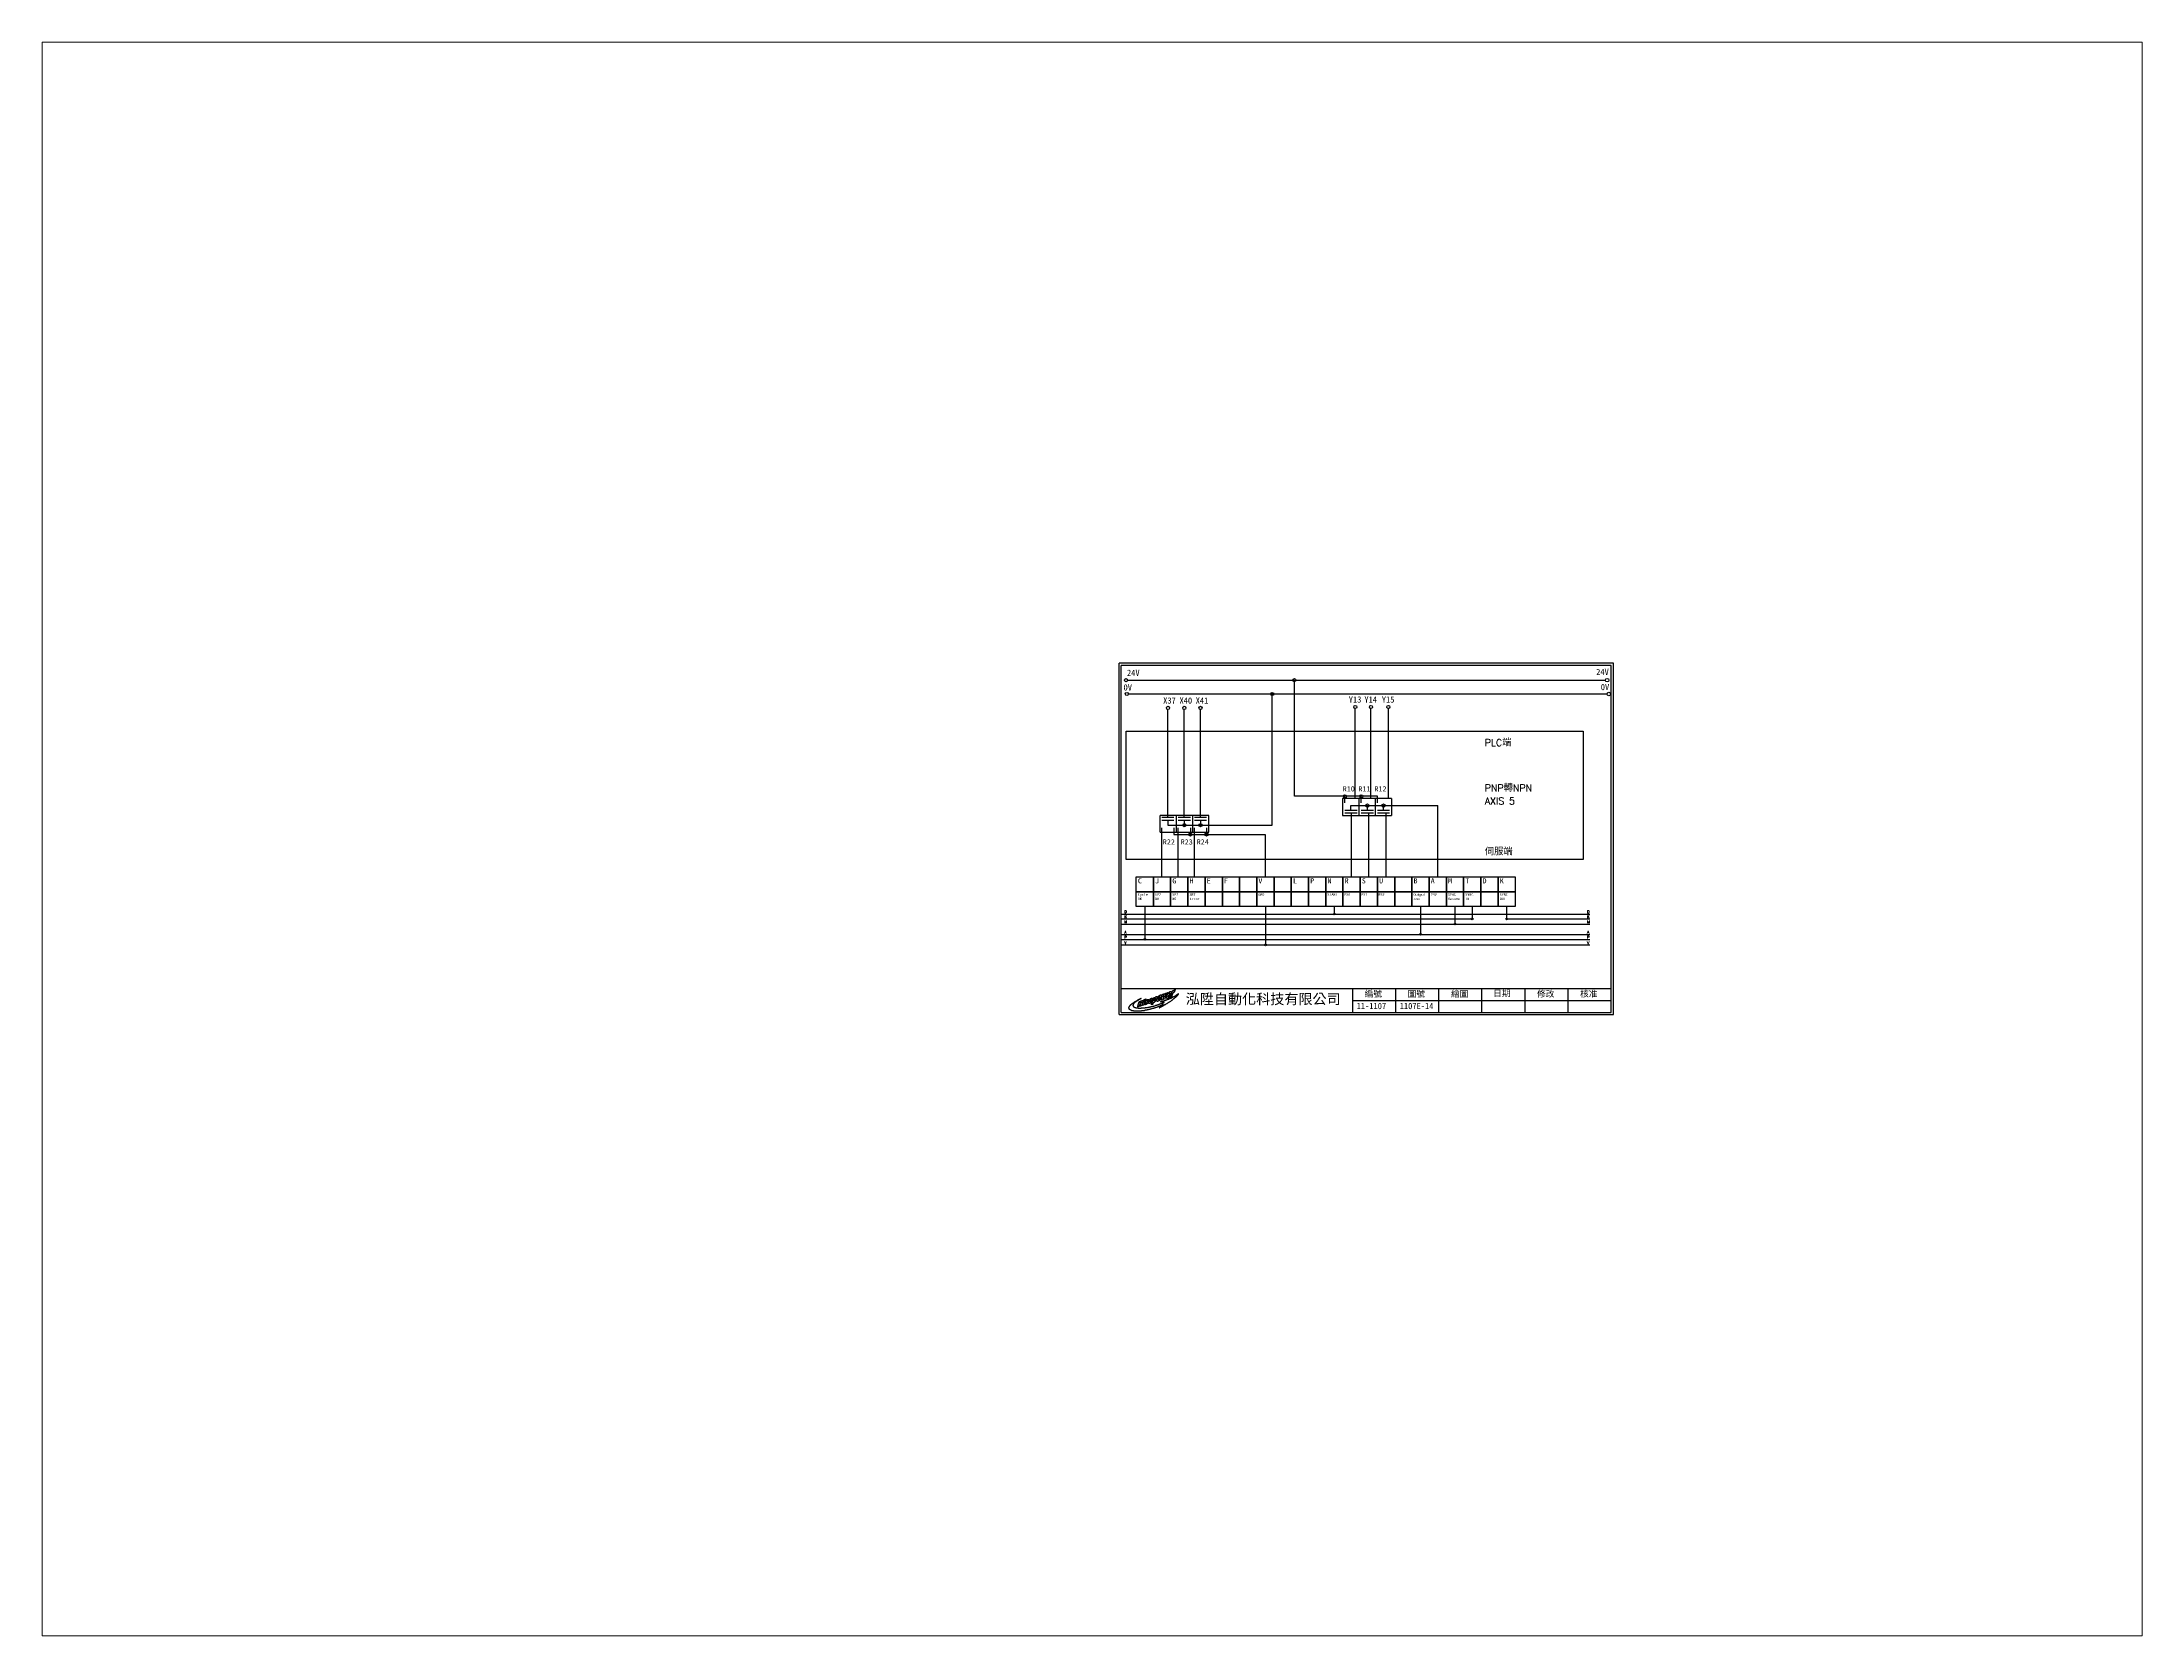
# Paper-space layout '配置1' of a CAD drawing. Extents: x 26 to 231, y 20 to 176.
# The model-space entities are those that its viewports show. They can reach past a viewport. Long polylines and large blocks are cut down to what shows.
import ezdxf

# ---------------------------------------------------------------- set-up
doc = ezdxf.new("R2010")
doc.units = 0
doc.linetypes.add('HIDDEN0', pattern=[65, 50, -15])
doc.layers.get('0').update_dxf_attribs({"linetype": 'CONTINUOUS'})
for name, color, linetype in [('圖框層', 7, 'CONTINUOUS'), ('標尺寸層', 3, 'CONTINUOUS'), ('輪廓線層', 7, 'CONTINUOUS')]:
    doc.layers.add(name, color=color, linetype=linetype)
doc.styles.add('CNS', font='romanc.shx', dxfattribs={"bigfont": 'chineset.shx'})
doc.styles.add('STSL', font='KAIU.TTF')

msp = doc.modelspace()

# ---------------------------------------------------------------- linework, layer by layer
at = {"color": 0}
for points in [[(637, 83), (647, 83), (647, 74.3), (637, 74.3)], [(637, 74.3), (647, 74.3), (647, 65.7), (637, 65.7)], [(647, 83), (657, 83), (657, 74.3), (647, 74.3)], [(647, 74.3), (657, 74.3), (657, 65.7), (647, 65.7)], [(657, 83), (667.1, 83), (667.1, 74.3), (657, 74.3)], [(657, 74.3), (667.1, 74.3), (667.1, 65.7), (657, 65.7)], [(667.1, 83), (677.1, 83), (677.1, 74.3), (667.1, 74.3)], [(667.1, 74.3), (677.1, 74.3), (677.1, 65.7), (667.1, 65.7)], [(677.1, 83), (687.1, 83), (687.1, 74.3), (677.1, 74.3)], [(677.1, 74.3), (687.1, 74.3), (687.1, 65.7), (677.1, 65.7)], [(687.1, 83), (697.1, 83), (697.1, 74.3), (687.1, 74.3)], [(687.1, 74.3), (697.1, 74.3), (697.1, 65.7), (687.1, 65.7)], [(697.1, 83), (707.1, 83), (707.1, 74.3), (697.1, 74.3)], [(697.1, 74.3), (707.1, 74.3), (707.1, 65.7), (697.1, 65.7)], [(707.1, 83), (717.1, 83), (717.1, 74.3), (707.1, 74.3)], [(707.1, 74.3), (717.1, 74.3), (717.1, 65.7), (707.1, 65.7)], [(717.1, 83), (727.1, 83), (727.1, 74.3), (717.1, 74.3)], [(717.1, 74.3), (727.1, 74.3), (727.1, 65.7), (717.1, 65.7)], [(727.1, 74.3), (737.1, 74.3), (737.1, 65.7), (727.1, 65.7)], [(737.1, 74.3), (747.1, 74.3), (747.1, 65.7), (737.1, 65.7)], [(747.1, 74.3), (757.1, 74.3), (757.1, 65.7), (747.1, 65.7)], [(757.1, 74.3), (767.2, 74.3), (767.2, 65.7), (757.1, 65.7)], [(767.2, 74.3), (777.2, 74.3), (777.2, 65.7), (767.2, 65.7)], [(777.2, 83), (787.2, 83), (787.2, 74.3), (777.2, 74.3)], [(777.2, 74.3), (787.2, 74.3), (787.2, 65.7), (777.2, 65.7)], [(787.2, 74.3), (797.2, 74.3), (797.2, 65.7), (787.2, 65.7)], [(797.2, 74.3), (807.2, 74.3), (807.2, 65.7), (797.2, 65.7)], [(807.2, 74.3), (817.2, 74.3), (817.2, 65.7), (807.2, 65.7)], [(817.2, 74.3), (827.2, 74.3), (827.2, 65.7), (817.2, 65.7)], [(827.2, 74.3), (837.2, 74.3), (837.2, 65.7), (827.2, 65.7)], [(837.2, 74.3), (847.2, 74.3), (847.2, 65.7), (837.2, 65.7)], [(847.2, 74.3), (857.2, 74.3), (857.2, 65.7), (847.2, 65.7)]]:
    msp.add_lwpolyline(points, close=True, dxfattribs=at)
for points in [[(727.1, 83), (737.1, 83), (737.1, 74.3), (727.1, 74.3)], [(737.1, 83), (747.1, 83), (747.1, 74.3), (737.1, 74.3)], [(747.1, 83), (757.1, 83), (757.1, 74.3), (747.1, 74.3)], [(757.1, 83), (767.2, 83), (767.2, 74.3), (757.1, 74.3)], [(767.2, 83), (777.2, 83), (777.2, 74.3), (767.2, 74.3)], [(787.2, 83), (797.2, 83), (797.2, 74.3), (787.2, 74.3)], [(797.2, 83), (807.2, 83), (807.2, 74.3), (797.2, 74.3)], [(807.2, 83), (817.2, 83), (817.2, 74.3), (807.2, 74.3)], [(817.2, 83), (827.2, 83), (827.2, 74.3), (817.2, 74.3)], [(827.2, 83), (837.2, 83), (837.2, 74.3), (827.2, 74.3)], [(837.2, 83), (847.2, 83), (847.2, 74.3), (837.2, 74.3)], [(847.2, 83), (857.2, 83), (857.2, 74.3), (847.2, 74.3)]]:
    msp.add_lwpolyline(points, close=True)
for centre in [(910.6, 197.2), (911.6, 189.2)]:
    msp.add_circle(centre, 1, dxfattribs=at)
at = {"layer": '圖框層', "color": 0}
for p, q in [((914.2, 207), (627.2, 207)), ((627.2, 3), (627.2, 207)), ((912.9, 205.7), (628.4, 205.7)), ((628.4, 4.2), (628.4, 205.7)), ((912.9, 4.2), (912.9, 205.7)), ((914.2, 3), (914.2, 207))]:
    msp.add_line(p, q, dxfattribs=at)
at = {"layer": '圖框層', "color": 7}
for p, q in [((628.4, 18.2), (912.9, 18.2)), ((762.9, 4.2), (762.9, 18.2)), ((787.9, 4.2), (787.9, 18.2)), ((812.9, 4.2), (812.9, 18.2)), ((837.9, 4.2), (837.9, 18.2)), ((862.9, 4.2), (862.9, 18.2)), ((887.9, 4.2), (887.9, 18.2)), ((627.2, 3), (914.2, 3)), ((628.4, 4.2), (912.9, 4.2)), ((762.9, 11.2), (912.9, 11.2))]:
    msp.add_line(p, q, dxfattribs=at)
at = {"layer": '標尺寸層', "color": 0}
for p, q in [((632, 197.2), (909.6, 197.2)), ((632.7, 189.2), (910.6, 189.2)), ((766.4, 128.5), (756.9, 128.5)), ((756.9, 128.5), (756.9, 118.7)), ((756.9, 128.5), (756.9, 118.7)), ((758.3, 125.9), (758.3, 129.8)), ((775.8, 128.5), (766.4, 128.5)), ((766.4, 128.5), (766.4, 118.7)), ((766.4, 128.5), (766.4, 118.7)), ((767.8, 125.9), (767.8, 129.8)), ((785.3, 128.5), (775.8, 128.5)), ((775.8, 128.5), (775.8, 118.7)), ((775.8, 128.5), (775.8, 118.7)), ((777.2, 125.9), (777.2, 129.8)), ((785.3, 128.5), (785.3, 118.7)), ((660.4, 118.7), (651, 118.7)), ((651, 109), (651, 118.7)), ((652, 117.6), (659, 117.6)), ((652, 115.9), (659, 115.9)), ((652, 83), (652, 111.5)), ((659, 111.5), (659, 107.6)), ((660.4, 109), (660.4, 118.7)), ((669.9, 118.7), (660.4, 118.7)), ((660.4, 109), (660.4, 118.7)), ((661.5, 117.6), (668.5, 117.6)), ((661.5, 115.9), (668.5, 115.9)), ((661.5, 83), (661.5, 111.5)), ((668.5, 111.5), (668.5, 107.6)), ((669.9, 109), (669.9, 118.7)), ((679.3, 118.7), (669.9, 118.7)), ((669.9, 109), (669.9, 118.7)), ((670.9, 117.6), (677.9, 117.6)), ((670.9, 115.9), (677.9, 115.9)), ((670.9, 83), (670.9, 111.5)), ((677.9, 111.5), (677.9, 107.6)), ((679.3, 109), (679.3, 118.7)), ((679.3, 109), (679.3, 118.7)), ((756.9, 118.7), (766.4, 118.7)), ((765.3, 121.6), (758.3, 121.6)), ((765.3, 119.9), (758.3, 119.9)), ((766.4, 118.7), (775.8, 118.7)), ((774.8, 121.6), (767.8, 121.6)), ((774.8, 119.9), (767.8, 119.9)), ((775.8, 118.7), (785.3, 118.7)), ((784.2, 121.6), (777.2, 121.6)), ((784.2, 119.9), (777.2, 119.9)), ((651, 109), (660.4, 109)), ((660.4, 109), (669.9, 109)), ((669.9, 109), (679.3, 109)), ((712.1, 83), (712.1, 107.4))]:
    msp.add_line(p, q, dxfattribs=at)
at = {"layer": '標尺寸層'}
for p, q in [((728.9, 129.8), (728.9, 197.2)), ((716.1, 113), (716.1, 189.2)), ((655.5, 117.6), (655.5, 180.2)), ((665, 117.6), (665, 180.2)), ((674.4, 117.6), (674.4, 180.2)), ((764.3, 128.5), (764.3, 180.6)), ((773.4, 128.5), (773.4, 180.6)), ((783.5, 128.5), (783.5, 180.6)), ((777.2, 129.8), (728.9, 129.8)), ((761.8, 121.6), (761.8, 124.4)), ((761.8, 124.4), (812.2, 124.4)), ((771.3, 121.6), (771.3, 124.4)), ((780.7, 121.6), (780.7, 124.4)), ((812.2, 83), (812.2, 124.4)), ((655.5, 115.9), (655.5, 113)), ((655.5, 113), (716.1, 113)), ((665, 115.9), (665, 113)), ((674.4, 115.9), (674.4, 113)), ((762.1, 83), (762.1, 119.9)), ((772.2, 83), (772.2, 119.9)), ((782.2, 83), (782.2, 119.9)), ((659, 107.6), (712.1, 107.6)), ((628.4, 61.4), (900.5, 61.4)), ((642, 65.7), (642, 46.7)), ((712.1, 65.7), (712.1, 43.5)), ((752.1, 65.7), (752.1, 61.4)), ((802.2, 63.6), (802.2, 49.6)), ((822.2, 65.7), (822.2, 55.6)), ((832.2, 65.7), (832.2, 58.6)), ((852.2, 65.7), (852.2, 58.6)), ((628.4, 58.6), (832.2, 58.6)), ((628.4, 55.6), (852.2, 55.6)), ((628.4, 49.6), (900.5, 49.6)), ((852.2, 58.6), (900.5, 58.6)), ((852.2, 55.6), (900.5, 55.6)), ((628.4, 46.7), (900.5, 46.7)), ((628.4, 43.5), (900.5, 43.5))]:
    msp.add_line(p, q, dxfattribs=at)
at = {"layer": '標尺寸層', "linetype": 'HIDDEN0'}
msp.add_line((802.2, 65.7), (802.2, 63.6), dxfattribs=at)
at = {"layer": '標尺寸層'}
msp.add_lwpolyline([(631.2, 167.6), (896.7, 167.6), (896.7, 93), (631.2, 93)], close=True, dxfattribs=at)
at = {"layer": '標尺寸層', "color": 0}
for centre in [(631.1, 197.2), (728.9, 197.2), (631.6, 189.2), (716.1, 189.2), (655.5, 181.1), (665, 181.1), (674.4, 181.1), (758.3, 129.8), (767.8, 129.8), (771.3, 124.4), (780.7, 124.4), (665, 113), (674.4, 113), (668.5, 107.6), (677.9, 107.6)]:
    msp.add_circle(centre, 0.92, dxfattribs=at)
at = {"layer": '標尺寸層', "color": 7}
for centre in [(764.3, 181.6), (773.4, 181.6), (783.5, 181.6)]:
    msp.add_circle(centre, 0.92, dxfattribs=at)
at = {"layer": '標尺寸層'}
for centre in [(752.1, 61.4), (802.2, 49.6), (822.2, 55.6), (832.2, 58.6), (852.2, 58.6), (642, 46.7), (712.1, 43.5)]:
    msp.add_circle(centre, 0.5, dxfattribs=at)
at = {"layer": '輪廓線層', "color": 1}
msp.add_lwpolyline([(651.8, 8.4), (651.5, 8.3), (651.2, 8.2), (650.9, 8.1), (650.6, 7.9), (650.3, 7.8), (650, 7.7), (649.7, 7.5), (649.4, 7.4), (649.2, 7.3), (648.9, 7.2), (648.7, 7.2), (648.5, 7.1), (648.3, 7), (648.1, 6.9), (647.8, 6.9), (647.6, 6.8), (647.3, 6.7), (647.1, 6.6), (646.8, 6.6), (646.5, 6.5), (646.2, 6.4), (645.9, 6.3), (645.6, 6.2), (645.4, 6.2), (645.1, 6.1), (644.9, 6), (644.6, 6), (644.4, 5.9), (644.2, 5.9), (644, 5.8), (643.8, 5.8), (643.6, 5.7), (643.4, 5.7), (643.2, 5.6), (643.1, 5.6), (642.9, 5.6), (642.7, 5.5), (642.5, 5.5), (642.3, 5.5), (642.1, 5.4), (642, 5.4), (641.8, 5.4), (641.6, 5.3), (641.4, 5.3), (641.2, 5.3), (641.1, 5.3), (640.9, 5.2), (640.7, 5.2), (640.6, 5.2), (640.4, 5.2), (640.2, 5.2), (640.1, 5.2), (639.9, 5.1), (639.8, 5.1), (639.6, 5.1), (639.4, 5.1), (639.3, 5.1), (639.1, 5.1), (638.9, 5.1), (638.8, 5.1), (638.6, 5), (638.4, 5), (638.2, 5), (638.1, 5), (637.9, 5), (637.7, 5), (637.6, 5), (637.4, 5), (637.3, 5), (637.2, 5), (637, 5), (636.9, 5), (636.8, 5), (636.7, 5), (636.6, 5), (636.4, 5.1), (636.3, 5.1), (636.2, 5.1), (636.1, 5.1), (636, 5.1), (635.9, 5.1), (635.7, 5.1), (635.6, 5.1), (635.5, 5.2), (635.3, 5.2), (635.2, 5.2), (635.1, 5.2), (634.9, 5.2), (634.8, 5.3), (634.7, 5.3), (634.5, 5.3), (634.4, 5.4), (634.3, 5.4), (634.1, 5.5), (634, 5.5), (633.9, 5.6), (633.8, 5.6), (633.7, 5.7), (633.6, 5.7), (633.5, 5.7), (633.4, 5.8), (633.4, 5.8), (633.3, 5.9), (633.2, 5.9), (633.2, 6), (633.1, 6), (633.1, 6.1), (633.1, 6.1), (633, 6.1), (633, 6.2), (633, 6.2), (633, 6.2), (632.9, 6.3), (632.9, 6.3), (632.9, 6.3), (632.9, 6.4), (632.9, 6.4), (632.9, 6.4), (632.9, 6.5), (632.9, 6.5), (632.9, 6.5), (632.9, 6.6), (632.9, 6.6), (632.9, 6.6), (632.9, 6.7), (632.8, 6.7), (632.8, 6.7), (632.8, 6.8), (632.8, 6.8), (632.8, 6.9), (632.8, 6.9), (632.8, 6.9), (632.8, 7), (632.8, 7), (632.8, 7), (632.8, 7.1), (632.8, 7.1), (632.8, 7.2), (632.8, 7.2), (632.8, 7.2), (632.9, 7.3), (632.9, 7.3), (632.9, 7.4), (632.9, 7.4), (633, 7.5), (633, 7.5), (633, 7.6), (633.1, 7.7), (633.1, 7.8), (633.2, 7.8), (633.2, 7.9), (633.3, 8), (633.4, 8.1), (633.4, 8.2), (633.5, 8.3), (633.6, 8.4), (633.7, 8.5), (633.8, 8.6), (633.9, 8.7), (634, 8.8), (634.1, 8.9), (634.2, 9), (634.3, 9.1), (634.5, 9.2), (634.6, 9.3), (634.7, 9.4), (634.8, 9.5), (635, 9.6), (635.1, 9.7), (635.3, 9.8), (635.4, 9.9), (635.5, 10), (635.6, 10.1), (635.8, 10.2), (635.9, 10.3), (636, 10.4), (636.2, 10.4), (636.3, 10.5), (636.4, 10.6), (636.5, 10.7), (636.6, 10.7), (636.7, 10.8), (636.8, 10.8), (637, 10.9), (637.1, 11), (637.2, 11), (637.3, 11.1), (637.4, 11.1), (637.5, 11.2), (637.6, 11.3), (637.8, 11.4), (638, 11.5), (638.1, 11.6), (638.3, 11.7), (638.5, 11.8), (638.8, 11.9), (639, 12), (639.1, 12.1), (639.3, 12.2), (639.5, 12.2), (639.6, 12.3), (639.7, 12.3), (639.8, 12.4), (639.8, 12.4), (639.9, 12.4), (639.9, 12.4), (639.9, 12.4), (639.8, 12.3), (639.8, 12.3), (639.8, 12.3), (639.7, 12.2), (639.6, 12.2), (639.6, 12.2), (639.5, 12.1), (639.4, 12.1), (639.3, 12), (639.2, 11.9), (639.1, 11.9), (638.9, 11.8), (638.8, 11.8), (638.7, 11.7), (638.6, 11.6), (638.4, 11.5), (638.3, 11.5), (638.2, 11.4), (638.1, 11.3), (637.9, 11.2), (637.8, 11.2), (637.7, 11.1), (637.5, 11), (637.4, 10.9), (637.3, 10.8), (637.2, 10.7), (637.1, 10.7), (636.9, 10.6), (636.8, 10.5), (636.7, 10.4), (636.6, 10.3), (636.5, 10.3), (636.4, 10.2), (636.3, 10.1), (636.2, 10), (636.1, 9.9), (636, 9.8), (635.9, 9.7), (635.8, 9.6), (635.7, 9.6), (635.7, 9.5), (635.6, 9.4), (635.5, 9.3), (635.5, 9.3), (635.4, 9.2), (635.4, 9.1), (635.4, 9.1), (635.3, 9), (635.3, 8.9), (635.3, 8.9), (635.2, 8.8), (635.2, 8.8), (635.2, 8.7), (635.2, 8.6), (635.2, 8.6), (635.2, 8.5), (635.1, 8.5), (635.1, 8.4), (635.1, 8.4), (635.1, 8.3), (635.1, 8.3), (635.1, 8.2), (635.2, 8.2), (635.2, 8.2), (635.2, 8.1), (635.2, 8.1), (635.2, 8), (635.2, 8), (635.2, 8), (635.2, 7.9), (635.3, 7.9), (635.3, 7.9), (635.3, 7.8), (635.3, 7.8), (635.4, 7.8), (635.4, 7.7), (635.4, 7.7), (635.4, 7.7), (635.5, 7.6), (635.5, 7.6), (635.6, 7.6), (635.6, 7.5), (635.6, 7.5), (635.7, 7.5), (635.7, 7.5), (635.8, 7.4), (635.9, 7.4), (635.9, 7.4), (636, 7.3), (636, 7.3), (636.1, 7.3), (636.2, 7.2), (636.2, 7.2), (636.3, 7.2), (636.4, 7.2), (636.5, 7.1), (636.5, 7.1), (636.6, 7.1), (636.7, 7.1), (636.8, 7), (636.8, 7), (636.9, 7), (637, 7), (637.1, 7), (637.2, 7), (637.3, 6.9), (637.4, 6.9), (637.5, 6.9), (637.6, 6.9), (637.7, 6.9), (637.8, 6.9), (638, 6.9), (638.1, 6.8), (638.2, 6.8), (638.4, 6.8), (638.5, 6.8), (638.7, 6.8), (638.8, 6.8), (639, 6.8), (639.1, 6.8), (639.3, 6.8), (639.5, 6.8), (639.7, 6.8), (639.8, 6.8), (640, 6.8), (640.2, 6.9), (640.4, 6.9), (640.6, 6.9), (640.8, 6.9), (641, 6.9), (641.2, 6.9), (641.3, 6.9), (641.5, 7), (641.7, 7), (641.8, 7), (642, 7), (642.2, 7), (642.3, 7.1), (642.5, 7.1), (642.7, 7.1), (642.9, 7.1), (643, 7.2), (643.2, 7.2), (643.4, 7.2), (643.7, 7.2), (643.9, 7.3), (644.2, 7.3), (644.4, 7.4), (644.7, 7.4), (645, 7.5), (645.3, 7.5), (645.5, 7.6), (645.8, 7.7), (646.1, 7.7), (646.4, 7.8), (646.7, 7.9), (646.9, 8), (647.2, 8), (647.5, 8.1), (647.7, 8.2), (647.9, 8.2), (648.2, 8.3), (648.4, 8.4), (648.6, 8.4), (648.8, 8.5), (649, 8.5), (649.1, 8.6), (649.3, 8.6), (649.4, 8.7), (649.6, 8.7), (649.7, 8.8), (649.8, 8.8), (649.9, 8.8), (650, 8.9), (650.1, 8.9), (650.2, 9), (650.3, 9), (650.5, 9.1), (650.6, 9.1), (650.8, 9.2), (651, 9.2), (651.1, 9.3), (651.3, 9.4), (651.5, 9.4), (651.6, 9.5), (651.8, 9.6), (651.9, 9.6), (652, 9.6), (652.2, 9.7), (652.3, 9.7), (652.4, 9.8), (652.5, 9.8), (652.6, 9.9), (652.7, 9.9), (652.8, 9.9), (652.9, 10), (653, 10), (653.1, 10.1), (653.2, 10.1), (653.2, 10.1), (653.2, 10.2), (653.3, 10.2), (653.2, 10.2), (653.2, 10.2), (653.2, 10.2), (653.1, 10.2), (653.1, 10.3), (653, 10.3), (652.9, 10.3), (652.8, 10.3), (652.8, 10.3), (652.7, 10.3), (652.6, 10.3), (652.5, 10.3), (652.4, 10.3), (652.3, 10.3), (652.2, 10.4), (652.1, 10.4), (652.1, 10.4), (652, 10.4), (651.9, 10.4), (651.8, 10.4), (651.7, 10.4), (651.6, 10.4), (651.5, 10.4), (651.5, 10.4), (651.4, 10.5), (651.4, 10.5), (651.3, 10.5), (651.3, 10.5), (651.3, 10.5), (651.2, 10.5), (651.2, 10.5), (651.3, 10.5), (651.3, 10.6), (651.3, 10.6), (651.4, 10.6), (651.4, 10.6), (651.5, 10.6), (651.6, 10.7), (651.7, 10.7), (651.8, 10.7), (652, 10.8), (652.1, 10.8), (652.3, 10.8), (652.4, 10.9), (652.6, 10.9), (652.7, 11), (652.9, 11), (653.1, 11.1), (653.3, 11.1), (653.5, 11.2), (653.6, 11.2), (653.8, 11.3), (654, 11.4), (654.2, 11.4), (654.4, 11.5), (654.6, 11.5), (654.8, 11.6), (654.9, 11.7), (655.1, 11.7), (655.3, 11.8), (655.5, 11.9), (655.8, 12), (656, 12), (656.2, 12.1), (656.5, 12.3), (656.7, 12.4), (657, 12.5), (657.3, 12.6), (657.5, 12.7), (657.8, 12.8), (658, 12.9), (658.2, 13.1), (658.4, 13.2), (658.6, 13.3), (658.8, 13.4), (659, 13.5), (659.2, 13.6), (659.4, 13.7), (659.5, 13.8), (659.7, 13.9), (659.9, 14), (660, 14.1), (660.2, 14.2), (660.3, 14.3), (660.5, 14.4), (660.6, 14.5), (660.8, 14.6), (660.9, 14.7), (661, 14.8), (661.2, 14.9), (661.3, 15), (661.4, 15), (661.4, 15.1), (661.5, 15.1), (661.5, 15.1), (661.6, 15.1), (661.6, 15.1), (661.6, 15.1), (661.5, 15), (661.5, 14.9), (661.5, 14.9), (661.4, 14.8), (661.4, 14.7), (661.3, 14.6), (661.3, 14.6), (661.2, 14.5), (661.2, 14.4), (661.1, 14.4), (661.1, 14.3), (661, 14.2), (660.9, 14.2), (660.9, 14.1), (660.8, 14), (660.8, 13.9), (660.7, 13.9), (660.6, 13.8), (660.5, 13.7), (660.4, 13.6), (660.3, 13.5), (660.2, 13.4), (660.1, 13.3), (660, 13.2), (659.9, 13), (659.7, 12.9), (659.6, 12.8), (659.4, 12.7), (659.3, 12.5), (659.1, 12.4), (659, 12.2), (658.8, 12.1), (658.6, 12), (658.4, 11.8), (658.3, 11.7), (658.1, 11.5), (657.8, 11.3), (657.6, 11.2), (657.4, 11), (657.1, 10.9), (656.9, 10.7), (656.6, 10.5), (656.4, 10.3), (656.1, 10.2), (655.9, 10), (655.6, 9.8), (655.3, 9.7), (655.1, 9.5), (654.8, 9.3), (654.6, 9.2), (654.3, 9), (654, 8.9), (653.8, 8.7), (653.5, 8.6), (653.2, 8.4), (653, 8.3), (652.7, 8.1), (652.5, 8), (652.2, 7.8), (652, 7.7), (651.8, 7.6), (651.6, 7.5), (651.5, 7.4), (651.3, 7.3), (651.2, 7.3), (651, 7.2), (650.9, 7.1), (650.8, 7.1), (650.7, 7), (650.6, 7), (650.6, 7), (650.5, 6.9), (650.4, 6.9), (650.4, 6.9), (650.4, 6.9), (650.3, 6.9), (650.3, 6.9), (650.4, 6.9), (650.4, 7), (650.5, 7), (650.6, 7.1), (650.6, 7.2), (650.7, 7.2), (650.9, 7.3), (651, 7.4), (651.1, 7.5), (651.3, 7.7), (651.5, 7.8), (651.6, 7.9), (651.8, 8), (651.9, 8.1), (652.1, 8.3), (652.2, 8.4), (652.4, 8.5), (652.5, 8.6), (652.6, 8.7), (652.7, 8.7), (652.8, 8.8), (652.9, 8.9), (652.9, 8.9), (652.9, 8.9), (652.9, 8.9), (652.8, 8.9), (652.7, 8.8), (652.6, 8.8), (652.4, 8.7), (652.2, 8.6), (652, 8.5)], close=True, dxfattribs=at)
at = {"layer": '輪廓線層', "color": 116}
for points in [[(645, 10.4), (645, 10.3), (645, 10.3), (645, 10.3), (645, 10.3), (645, 10.3), (645, 10.3), (645, 10.3), (645, 10.2), (645, 10.2), (645, 10.2), (645, 10.2), (645, 10.2), (645.1, 10.2), (645.1, 10.2), (645.1, 10.2), (645.1, 10.2), (645.1, 10.2), (645.1, 10.2), (645.2, 10.2), (645.2, 10.2), (645.2, 10.2), (645.2, 10.2), (645.2, 10.2), (645.3, 10.2), (645.3, 10.3), (645.3, 10.3), (645.3, 10.3), (645.3, 10.3), (645.4, 10.3), (645.4, 10.3), (645.4, 10.3), (645.4, 10.3), (645.4, 10.4), (645.5, 10.4), (645.5, 10.4), (645.5, 10.4), (645.5, 10.4), (645.5, 10.4), (645.5, 10.5), (645.5, 10.5), (645.5, 10.5), (645.6, 10.5), (645.6, 10.5), (645.6, 10.5), (645.6, 10.5), (645.6, 10.5), (645.7, 10.5), (645.7, 10.5), (645.7, 10.6), (645.8, 10.6), (645.9, 10.6), (645.9, 10.6), (646, 10.6), (646, 10.6), (646.1, 10.6), (646.1, 10.6), (646.2, 10.6), (646.2, 10.6), (646.2, 10.6), (646.2, 10.6), (646.2, 10.6), (646.2, 10.6), (646.2, 10.5), (646.2, 10.5), (646.2, 10.5), (646.1, 10.5), (646.1, 10.4), (646.1, 10.4), (646.1, 10.4), (646.1, 10.4), (646.1, 10.3), (646, 10.3), (646, 10.3), (646, 10.3), (646, 10.2), (646, 10.2), (645.9, 10.2), (645.9, 10.2), (645.9, 10.1), (645.9, 10.1), (645.9, 10.1), (645.8, 10), (645.8, 10), (645.8, 10), (645.8, 10), (645.7, 9.9), (645.7, 9.9), (645.7, 9.9), (645.6, 9.8), (645.6, 9.8), (645.6, 9.8), (645.5, 9.8), (645.5, 9.7), (645.5, 9.7), (645.4, 9.7), (645.4, 9.7), (645.3, 9.6), (645.3, 9.6), (645.3, 9.6), (645.2, 9.6), (645.2, 9.5), (645.1, 9.5), (645.1, 9.5), (645.1, 9.5), (645, 9.4), (645, 9.4), (645, 9.4), (644.9, 9.4), (644.9, 9.4), (644.9, 9.4), (644.8, 9.4), (644.8, 9.4), (644.8, 9.4), (644.7, 9.4), (644.7, 9.4), (644.7, 9.4), (644.6, 9.4), (644.6, 9.4), (644.6, 9.4), (644.5, 9.4), (644.5, 9.4), (644.5, 9.4), (644.4, 9.4), (644.4, 9.4), (644.4, 9.4), (644.4, 9.4), (644.3, 9.4), (644.3, 9.5), (644.3, 9.5), (644.3, 9.5), (644.2, 9.5), (644.2, 9.5), (644.2, 9.6), (644.2, 9.6), (644.2, 9.6), (644.2, 9.6), (644.2, 9.7), (644.2, 9.7), (644.2, 9.7), (644.2, 9.7), (644.2, 9.8), (644.2, 9.8), (644.2, 9.8), (644.2, 9.9), (644.2, 9.9), (644.2, 10), (644.2, 10), (644.2, 10), (644.2, 10.1), (644.2, 10.1), (644.2, 10.2), (644.2, 10.2), (644.2, 10.3), (644.2, 10.3), (644.2, 10.3), (644.2, 10.4), (644.2, 10.4), (644.3, 10.5), (644.3, 10.5), (644.3, 10.6), (644.3, 10.6), (644.3, 10.6), (644.3, 10.7), (644.3, 10.7), (644.4, 10.8), (644.4, 10.8), (644.4, 10.9), (644.4, 10.9), (644.4, 10.9), (644.5, 11), (644.5, 11), (644.5, 11.1), (644.5, 11.1), (644.6, 11.2), (644.6, 11.2), (644.6, 11.3), (644.6, 11.3), (644.7, 11.4), (644.7, 11.4), (644.7, 11.5), (644.8, 11.5), (644.8, 11.6), (644.8, 11.6), (644.9, 11.7), (644.9, 11.7), (645, 11.8), (645, 11.8), (645.1, 11.9), (645.2, 12), (645.2, 12), (645.3, 12.1), (645.3, 12.2), (645.4, 12.2), (645.4, 12.3), (645.5, 12.3), (645.6, 12.3), (645.6, 12.4), (645.7, 12.4), (645.7, 12.4), (645.8, 12.4), (645.8, 12.5), (645.8, 12.5), (645.9, 12.5), (645.9, 12.5), (646, 12.5), (646, 12.5), (646, 12.6), (646.1, 12.6), (646.1, 12.6), (646.1, 12.6), (646.2, 12.6), (646.2, 12.6), (646.2, 12.6), (646.3, 12.6), (646.3, 12.6), (646.3, 12.6), (646.3, 12.6), (646.4, 12.6), (646.4, 12.6), (646.4, 12.6), (646.4, 12.5), (646.5, 12.5), (646.5, 12.5), (646.5, 12.5), (646.5, 12.5), (646.5, 12.5), (646.5, 12.5), (646.6, 12.5), (646.6, 12.5), (646.6, 12.5), (646.6, 12.4), (646.6, 12.4), (646.6, 12.4), (646.6, 12.4), (646.6, 12.3), (646.6, 12.3), (646.6, 12.3), (646.7, 12.3), (646.7, 12.2), (646.7, 12.2), (646.7, 12.2), (646.7, 12.1), (646.7, 12.1), (646.7, 12.1), (646.7, 12.1), (646.7, 12), (646.7, 12), (646.7, 11.9), (646.6, 11.9), (646.6, 11.9), (646.6, 11.8), (646.6, 11.8), (646.6, 11.7), (646.6, 11.7), (646.6, 11.7), (646.6, 11.6), (646.6, 11.6), (646.6, 11.5), (646.6, 11.5), (646.6, 11.5), (646.6, 11.4), (646.6, 11.4), (646.6, 11.3), (646.5, 11.3), (646.5, 11.3), (646.5, 11.2), (646.5, 11.2), (646.5, 11.2), (646.5, 11.1), (646.5, 11.1), (646.4, 11.1), (646.4, 11.1), (646.4, 11), (646.3, 11), (646.3, 11), (646.2, 11), (646.1, 10.9), (646.1, 10.9), (646, 10.9), (646, 10.9), (645.9, 10.9), (645.8, 10.8), (645.8, 10.8), (645.7, 10.8), (645.7, 10.8), (645.6, 10.8), (645.6, 10.7), (645.5, 10.7), (645.5, 10.7), (645.4, 10.7), (645.4, 10.7), (645.3, 10.7), (645.3, 10.7), (645.2, 10.6), (645.2, 10.6), (645.2, 10.6), (645.1, 10.6), (645.1, 10.6), (645.1, 10.6), (645.1, 10.6), (645, 10.6), (645, 10.6), (645, 10.5), (645, 10.5), (645, 10.5), (645, 10.5), (645, 10.5), (645, 10.4), (645, 10.4), (645, 10.4), (645, 10.4)], [(648.5, 11.1), (648.3, 10.8), (647.9, 10.4), (647.7, 10.2), (647.6, 10.2), (647.4, 10.1), (647.3, 10.2), (647.2, 10.2), (647.2, 10.3), (647.1, 10.4), (647.1, 10.2), (647.1, 10), (647, 9.8), (646.8, 9.4), (646.8, 9.1), (646.7, 9), (646.6, 8.9), (646.3, 8.8), (645.9, 8.7), (646, 9), (646.1, 9.4), (646.1, 9.6), (646.3, 10), (646.5, 10.5), (646.6, 10.9), (646.9, 11.6), (647.1, 12.3), (647.3, 12.9), (648.1, 13.2), (648.1, 13), (648.2, 13.2), (648.5, 13.4), (648.7, 13.6), (649, 13.6), (649.1, 13.5), (649.2, 13.4), (649.2, 13.2), (649.2, 12.9), (649.1, 12.7), (649, 12.4), (648.9, 12.1), (648.8, 11.9), (648.7, 11.5)], [(648.1, 12.5), (648.1, 12.5), (648.1, 12.5), (648.2, 12.4), (648.2, 12.4), (648.2, 12.4), (648.2, 12.4), (648.2, 12.4), (648.2, 12.4), (648.2, 12.4), (648.2, 12.4), (648.2, 12.4), (648.2, 12.4), (648.2, 12.3), (648.2, 12.3), (648.2, 12.3), (648.2, 12.3), (648.2, 12.3), (648.2, 12.2), (648.2, 12.2), (648.2, 12.2), (648.2, 12.2), (648.2, 12.2), (648.2, 12.1), (648.2, 12.1), (648.2, 12.1), (648.2, 12), (648.2, 12), (648.2, 12), (648.2, 12), (648.2, 11.9), (648.2, 11.9), (648.1, 11.9), (648.1, 11.8), (648.1, 11.8), (648.1, 11.8), (648.1, 11.7), (648.1, 11.7), (648.1, 11.7), (648, 11.6), (648, 11.6), (648, 11.6), (648, 11.5), (648, 11.5), (648, 11.5), (647.9, 11.5), (647.9, 11.4), (647.9, 11.4), (647.9, 11.4), (647.9, 11.4), (647.9, 11.3), (647.9, 11.3), (647.8, 11.3), (647.8, 11.3), (647.8, 11.3), (647.8, 11.2), (647.8, 11.2), (647.8, 11.2), (647.8, 11.2), (647.8, 11.2), (647.7, 11.2), (647.7, 11.2), (647.7, 11.1), (647.7, 11.1), (647.7, 11.1), (647.7, 11.1), (647.7, 11.1), (647.6, 11.1), (647.6, 11.1), (647.6, 11.1), (647.6, 11.1), (647.6, 11.1), (647.6, 11.1), (647.6, 11.1), (647.5, 11.1), (647.5, 11.1), (647.5, 11.1), (647.5, 11.1), (647.5, 11.1), (647.5, 11.2), (647.5, 11.2), (647.5, 11.2), (647.5, 11.2), (647.5, 11.2), (647.5, 11.2), (647.5, 11.3), (647.5, 11.3), (647.5, 11.3), (647.5, 11.3), (647.5, 11.4), (647.5, 11.4), (647.5, 11.4), (647.5, 11.4), (647.5, 11.5), (647.5, 11.5), (647.5, 11.5), (647.5, 11.5), (647.6, 11.6), (647.6, 11.6), (647.6, 11.6), (647.6, 11.7), (647.6, 11.7), (647.6, 11.7), (647.6, 11.7), (647.6, 11.8), (647.6, 11.8), (647.6, 11.8), (647.7, 11.9), (647.7, 11.9), (647.7, 11.9), (647.7, 11.9), (647.7, 12), (647.7, 12), (647.7, 12), (647.8, 12.1), (647.8, 12.1), (647.8, 12.1), (647.8, 12.2), (647.8, 12.2), (647.8, 12.2), (647.9, 12.2), (647.9, 12.3), (647.9, 12.3), (647.9, 12.3), (647.9, 12.3), (647.9, 12.3), (647.9, 12.4), (648, 12.4), (648, 12.4), (648, 12.4), (648, 12.4), (648, 12.4), (648.1, 12.4), (648.1, 12.4), (648.1, 12.4), (648.1, 12.5)], [(649.4, 10.7), (649.4, 10.7), (649.4, 10.7), (649.4, 10.7), (649.3, 10.7), (649.3, 10.8), (649.3, 10.8), (649.2, 10.8), (649.2, 10.8), (649.2, 10.8), (649.2, 10.8), (649.2, 10.8), (649.1, 10.9), (649.1, 10.9), (649.1, 10.9), (649.1, 10.9), (649.1, 10.9), (649, 11), (649, 11), (649, 11), (649, 11), (649, 11.1), (649, 11.1), (649, 11.1), (649, 11.2), (649, 11.2), (649, 11.2), (649, 11.2), (649, 11.3), (649, 11.3), (649, 11.3), (649, 11.4), (649, 11.4), (649, 11.5), (649, 11.5), (649, 11.5), (649, 11.6), (649, 11.6), (649, 11.7), (649, 11.7), (649, 11.7), (649, 11.8), (649.1, 11.8), (649.1, 11.9), (649.1, 11.9), (649.1, 11.9), (649.1, 12), (649.1, 12), (649.1, 12.1), (649.1, 12.1), (649.2, 12.1), (649.2, 12.2), (649.2, 12.2), (649.2, 12.2), (649.2, 12.3), (649.2, 12.3), (649.3, 12.4), (649.3, 12.4), (649.3, 12.5), (649.3, 12.5), (649.3, 12.6), (649.4, 12.6), (649.4, 12.7), (649.4, 12.8), (649.5, 12.8), (649.5, 12.9), (649.5, 13), (649.6, 13.1), (649.6, 13.1), (649.7, 13.2), (649.7, 13.3), (649.8, 13.4), (649.8, 13.4), (649.9, 13.5), (649.9, 13.6), (649.9, 13.6), (650, 13.7), (650, 13.7), (650.1, 13.8), (650.1, 13.8), (650.2, 13.9), (650.2, 13.9), (650.3, 14), (650.3, 14), (650.3, 14), (650.4, 14), (650.4, 14.1), (650.5, 14.1), (650.5, 14.1), (650.5, 14.2), (650.6, 14.2), (650.6, 14.2), (650.7, 14.2), (650.7, 14.2), (650.7, 14.3), (650.8, 14.3), (650.8, 14.3), (650.8, 14.3), (650.9, 14.3), (650.9, 14.3), (650.9, 14.3), (650.9, 14.4), (651, 14.4), (651, 14.4), (651, 14.4), (651, 14.4), (651.1, 14.4), (651.1, 14.4), (651.1, 14.4), (651.1, 14.4), (651.2, 14.4), (651.2, 14.4), (651.2, 14.4), (651.2, 14.4), (651.3, 14.4), (651.3, 14.4), (651.3, 14.4), (651.3, 14.4), (651.4, 14.4), (651.4, 14.4), (651.4, 14.4), (651.4, 14.3), (651.5, 14.3), (651.5, 14.3), (651.5, 14.3), (651.5, 14.2), (651.5, 14.2), (651.6, 14.2), (651.6, 14.1), (651.6, 14.1), (651.6, 14.1), (651.6, 14), (651.6, 14), (651.6, 13.9), (651.6, 13.9), (651.6, 13.8), (651.6, 13.7), (651.6, 13.7), (651.6, 13.6), (651.6, 13.6), (651.6, 13.5), (651.6, 13.4), (651.6, 13.4), (651.5, 13.3), (651.5, 13.3), (651.5, 13.2), (651.5, 13.1), (651.5, 13.1), (651.4, 13), (651.4, 13), (651.4, 12.9), (651.4, 12.9), (651.3, 12.8), (651.3, 12.8), (651.3, 12.7), (651.3, 12.7), (651.2, 12.6), (651.2, 12.6), (651.2, 12.5), (651.2, 12.4), (651.1, 12.4), (651.1, 12.3), (651.1, 12.2), (651, 12.2), (651, 12.1), (651, 12), (650.9, 12), (650.9, 11.9), (650.9, 11.8), (650.8, 11.7), (650.8, 11.7), (650.7, 11.6), (650.7, 11.5), (650.6, 11.5), (650.6, 11.4), (650.5, 11.3), (650.4, 11.3), (650.4, 11.2), (650.3, 11.2), (650.3, 11.1), (650.2, 11.1), (650.2, 11.1), (650.1, 11), (650.1, 11), (650, 11), (650, 10.9), (649.9, 10.9), (649.9, 10.9), (649.9, 10.9), (649.8, 10.8), (649.8, 10.8), (649.8, 10.8), (649.7, 10.8), (649.7, 10.8), (649.7, 10.8), (649.6, 10.8), (649.6, 10.7), (649.6, 10.7), (649.5, 10.7), (649.5, 10.7)], [(650.2, 12.8), (650.2, 12.8), (650.2, 12.9), (650.2, 12.9), (650.2, 12.9), (650.3, 13), (650.3, 13), (650.3, 13.1), (650.3, 13.1), (650.3, 13.1), (650.4, 13.2), (650.4, 13.2), (650.4, 13.2), (650.4, 13.2), (650.5, 13.3), (650.5, 13.3), (650.5, 13.3), (650.5, 13.3), (650.6, 13.3), (650.6, 13.3), (650.6, 13.3), (650.6, 13.3), (650.6, 13.3), (650.7, 13.3), (650.7, 13.3), (650.7, 13.3), (650.7, 13.3), (650.7, 13.3), (650.7, 13.3), (650.7, 13.3), (650.7, 13.2), (650.7, 13.2), (650.7, 13.2), (650.7, 13.2), (650.7, 13.2), (650.7, 13.1), (650.7, 13.1), (650.7, 13.1), (650.7, 13.1), (650.7, 13), (650.7, 13), (650.7, 13), (650.7, 12.9), (650.7, 12.9), (650.7, 12.9), (650.7, 12.8), (650.6, 12.8), (650.6, 12.8), (650.6, 12.7), (650.6, 12.7), (650.6, 12.7), (650.6, 12.6), (650.6, 12.6), (650.6, 12.6), (650.6, 12.5), (650.5, 12.5), (650.5, 12.5), (650.5, 12.5), (650.5, 12.4), (650.5, 12.4), (650.5, 12.4), (650.5, 12.3), (650.5, 12.3), (650.4, 12.3), (650.4, 12.2), (650.4, 12.2), (650.4, 12.2), (650.4, 12.2), (650.4, 12.1), (650.4, 12.1), (650.3, 12.1), (650.3, 12.1), (650.3, 12), (650.3, 12), (650.3, 12), (650.3, 12), (650.3, 12), (650.2, 11.9), (650.2, 11.9), (650.2, 11.9), (650.2, 11.9), (650.2, 11.9), (650.2, 11.9), (650.2, 11.8), (650.1, 11.8), (650.1, 11.8), (650.1, 11.8), (650.1, 11.8), (650.1, 11.8), (650.1, 11.8), (650, 11.8), (650, 11.8), (650, 11.8), (650, 11.8), (650, 11.8), (650, 11.8), (649.9, 11.8), (649.9, 11.8), (649.9, 11.8), (649.9, 11.8), (649.9, 11.8), (649.9, 11.8), (649.9, 11.8), (649.9, 11.8), (649.9, 11.9), (649.9, 11.9), (649.9, 11.9), (649.9, 11.9), (649.9, 11.9), (649.9, 12), (649.9, 12), (649.9, 12), (649.9, 12), (649.9, 12.1), (649.9, 12.1), (649.9, 12.1), (649.9, 12.2), (649.9, 12.2), (649.9, 12.2), (650, 12.3), (650, 12.3), (650, 12.3), (650, 12.4), (650, 12.4), (650, 12.4), (650, 12.4), (650, 12.5), (650, 12.5), (650, 12.5), (650, 12.6), (650, 12.6), (650.1, 12.6), (650.1, 12.7), (650.1, 12.7), (650.1, 12.7), (650.1, 12.8)], [(652.3, 11.6), (651.5, 11.4), (652.1, 14.7), (652.9, 15), (652.5, 13.1), (653.5, 15.2), (654.2, 15.4), (653.7, 13.4), (654.6, 15.6), (655.4, 15.9), (653.5, 12), (652.8, 11.8), (653.2, 13.7)], [(657.1, 14.7), (657.1, 14.7), (657.1, 14.6), (657.1, 14.6), (657.1, 14.6), (657.1, 14.5), (657.1, 14.5), (657.1, 14.5), (657, 14.4), (657, 14.4), (657, 14.4), (657, 14.4), (657, 14.4), (657, 14.3), (657, 14.3), (656.9, 14.3), (656.9, 14.3), (656.9, 14.3), (656.9, 14.3), (656.8, 14.3), (656.8, 14.3), (656.8, 14.3), (656.7, 14.3), (656.7, 14.2), (656.6, 14.2), (656.6, 14.2), (656.5, 14.2), (656.4, 14.2), (656.4, 14.2), (656.3, 14.1), (656.2, 14.1), (656.2, 14.1), (656.1, 14.1), (656, 14.1), (656, 14.1), (655.9, 14), (655.9, 14), (655.9, 14), (655.8, 14), (655.8, 14), (655.8, 14), (655.7, 14), (655.7, 14), (655.7, 14), (655.7, 13.9), (655.7, 13.9), (655.6, 13.9), (655.6, 13.9), (655.6, 13.9), (655.6, 13.9), (655.6, 13.8), (655.6, 13.8), (655.6, 13.8), (655.6, 13.8), (655.6, 13.8), (655.6, 13.7), (655.6, 13.7), (655.6, 13.7), (655.5, 13.7), (655.5, 13.6), (655.5, 13.6), (655.5, 13.6), (655.5, 13.6), (655.6, 13.6), (655.6, 13.5), (655.6, 13.5), (655.6, 13.5), (655.6, 13.5), (655.6, 13.5), (655.6, 13.5), (655.6, 13.5), (655.6, 13.5), (655.6, 13.5), (655.6, 13.5), (655.7, 13.4), (655.7, 13.4), (655.7, 13.4), (655.7, 13.4), (655.7, 13.5), (655.8, 13.5), (655.8, 13.5), (655.8, 13.5), (655.8, 13.5), (655.8, 13.5), (655.9, 13.5), (655.9, 13.5), (655.9, 13.5), (655.9, 13.5), (655.9, 13.6), (655.9, 13.6), (656, 13.6), (656, 13.6), (656, 13.6), (656, 13.6), (656, 13.7), (656, 13.7), (656.1, 13.7), (656.1, 13.7), (656.1, 13.7), (656.1, 13.8), (656.1, 13.8), (656.1, 13.8), (656.2, 13.8), (656.2, 13.8), (656.2, 13.8), (656.3, 13.9), (656.4, 13.9), (656.4, 13.9), (656.5, 13.9), (656.5, 13.9), (656.6, 13.9), (656.6, 13.8), (656.6, 13.8), (656.6, 13.7), (656.6, 13.7), (656.6, 13.6), (656.5, 13.5), (656.5, 13.4), (656.4, 13.3), (656.4, 13.2), (656.3, 13.1), (656.2, 13), (656.2, 13), (656.1, 12.9), (656.1, 12.8), (656, 12.8), (656, 12.7), (655.9, 12.7), (655.9, 12.7), (655.8, 12.6), (655.8, 12.6), (655.7, 12.6), (655.7, 12.6), (655.7, 12.5), (655.6, 12.5), (655.6, 12.5), (655.6, 12.5), (655.5, 12.5), (655.5, 12.4), (655.5, 12.4), (655.5, 12.4), (655.4, 12.4), (655.4, 12.4), (655.4, 12.4), (655.4, 12.4), (655.3, 12.4), (655.3, 12.4), (655.3, 12.4), (655.3, 12.4), (655.2, 12.4), (655.2, 12.3), (655.2, 12.3), (655.2, 12.3), (655.1, 12.3), (655.1, 12.4), (655.1, 12.4), (655, 12.4), (655, 12.4), (655, 12.4), (655, 12.4), (654.9, 12.4), (654.9, 12.4), (654.9, 12.4), (654.9, 12.4), (654.8, 12.4), (654.8, 12.5), (654.8, 12.5), (654.8, 12.5), (654.8, 12.5), (654.8, 12.6), (654.8, 12.6), (654.7, 12.6), (654.7, 12.7), (654.7, 12.7), (654.7, 12.7), (654.7, 12.8), (654.7, 12.8), (654.7, 12.9), (654.7, 12.9), (654.7, 13), (654.7, 13), (654.7, 13), (654.7, 13.1), (654.7, 13.1), (654.7, 13.2), (654.7, 13.3), (654.7, 13.3), (654.7, 13.4), (654.7, 13.4), (654.7, 13.5), (654.8, 13.6), (654.8, 13.6), (654.8, 13.7), (654.8, 13.8), (654.9, 13.9), (654.9, 14), (654.9, 14.1), (655, 14.2), (655, 14.3), (655, 14.4), (655.1, 14.5), (655.1, 14.5), (655.2, 14.6), (655.2, 14.7), (655.3, 14.8), (655.3, 14.9), (655.4, 15), (655.4, 15.1), (655.5, 15.2), (655.5, 15.3), (655.6, 15.4), (655.7, 15.5), (655.7, 15.6), (655.8, 15.6), (655.8, 15.7), (655.9, 15.8), (655.9, 15.8), (656, 15.9), (656, 15.9), (656.1, 16), (656.1, 16), (656.1, 16.1), (656.2, 16.1), (656.2, 16.1), (656.3, 16.2), (656.3, 16.2), (656.3, 16.2), (656.4, 16.2), (656.4, 16.3), (656.5, 16.3), (656.5, 16.3), (656.5, 16.4), (656.6, 16.4), (656.6, 16.4), (656.7, 16.4), (656.7, 16.4), (656.7, 16.5), (656.8, 16.5), (656.8, 16.5), (656.8, 16.5), (656.9, 16.5), (656.9, 16.5), (656.9, 16.5), (657, 16.5), (657, 16.5), (657, 16.5), (657, 16.5), (657.1, 16.5), (657.1, 16.5), (657.1, 16.5), (657.1, 16.5), (657.2, 16.5), (657.2, 16.5), (657.2, 16.5), (657.2, 16.5), (657.2, 16.5), (657.3, 16.4), (657.3, 16.4), (657.3, 16.4), (657.3, 16.4), (657.3, 16.4), (657.3, 16.3), (657.4, 16.3), (657.4, 16.3), (657.4, 16.3), (657.4, 16.2), (657.4, 16.2), (657.4, 16.2), (657.4, 16.1), (657.4, 16.1), (657.4, 16.1), (657.4, 16), (657.4, 16), (657.4, 15.9), (657.4, 15.9), (657.4, 15.8), (657.4, 15.8), (657.4, 15.7), (657.4, 15.7), (657.4, 15.6), (657.4, 15.6), (657.4, 15.5), (657.4, 15.5), (657.4, 15.4), (657.3, 15.4), (657.3, 15.3), (657.3, 15.3), (657.3, 15.2), (657.3, 15.2), (657.3, 15.1), (657.2, 15.1), (657.2, 15), (657.2, 14.9), (657.2, 14.9), (657.2, 14.8), (657.2, 14.8)], [(656.5, 14.9), (656.5, 14.9), (656.4, 14.9), (656.4, 14.9), (656.4, 14.9), (656.4, 14.9), (656.3, 14.9), (656.3, 14.9), (656.3, 14.9), (656.3, 14.9), (656.2, 14.8), (656.2, 14.8), (656.2, 14.8), (656.2, 14.8), (656.1, 14.8), (656.1, 14.8), (656.1, 14.8), (656.1, 14.8), (656, 14.8), (656, 14.8), (656, 14.8), (656, 14.8), (656, 14.8), (656, 14.8), (656, 14.8), (656, 14.9), (656, 14.9), (656, 14.9), (656, 14.9), (656, 14.9), (656, 15), (656, 15), (656, 15), (656.1, 15.1), (656.1, 15.1), (656.1, 15.1), (656.1, 15.2), (656.1, 15.2), (656.1, 15.2), (656.2, 15.2), (656.2, 15.3), (656.2, 15.3), (656.2, 15.3), (656.2, 15.3), (656.3, 15.4), (656.3, 15.4), (656.3, 15.4), (656.3, 15.4), (656.4, 15.4), (656.4, 15.4), (656.4, 15.5), (656.4, 15.5), (656.4, 15.5), (656.4, 15.5), (656.5, 15.5), (656.5, 15.5), (656.5, 15.5), (656.5, 15.5), (656.5, 15.5), (656.5, 15.5), (656.5, 15.5), (656.6, 15.4), (656.6, 15.4), (656.6, 15.4), (656.6, 15.4), (656.6, 15.4), (656.6, 15.4), (656.6, 15.4), (656.6, 15.4), (656.6, 15.4), (656.6, 15.3), (656.6, 15.3), (656.6, 15.3), (656.6, 15.3), (656.6, 15.2), (656.6, 15.2), (656.6, 15.2), (656.6, 15.2), (656.6, 15.1), (656.6, 15.1), (656.6, 15.1), (656.6, 15.1), (656.6, 15), (656.5, 15), (656.5, 15), (656.5, 15), (656.5, 15), (656.5, 15)], [(658.4, 15.3), (658.2, 14.9), (658, 14.4), (657.6, 13.1), (656.7, 12.9), (658.1, 16.9), (658.9, 17.2), (658.8, 16.7), (659, 17.1), (659.3, 17.4), (659.7, 17.5), (659.1, 15.8), (658.9, 15.8), (658.8, 15.8), (658.6, 15.6)], [(640.4, 9.6), (640.5, 9.6), (640.5, 9.6), (640.5, 9.5), (640.5, 9.5), (640.5, 9.5), (640.5, 9.5), (640.5, 9.4), (640.5, 9.4), (640.5, 9.4), (640.5, 9.3), (640.5, 9.3), (640.5, 9.3), (640.5, 9.2), (640.4, 9.2), (640.4, 9.1), (640.4, 9.1), (640.4, 9.1), (640.4, 9), (640.4, 9), (640.4, 8.9), (640.4, 8.9), (640.4, 8.9), (640.3, 8.8), (640.3, 8.8), (640.3, 8.8), (640.3, 8.7), (640.3, 8.7), (640.3, 8.7), (640.3, 8.6), (640.3, 8.6), (640.3, 8.6), (640.3, 8.6), (640.3, 8.5), (640.3, 8.5), (640.2, 8.5), (640.2, 8.5), (640.2, 8.4), (640.2, 8.4), (640.2, 8.4), (640.2, 8.4), (640.2, 8.4), (640.2, 8.3), (640.2, 8.3), (640.2, 8.3), (640.2, 8.3), (640.2, 8.3), (640.2, 8.3), (640.2, 8.2), (640.2, 8.2), (640.2, 8.2), (640.2, 8.2), (640.2, 8.2), (640.2, 8.2), (640.2, 8.2), (640.2, 8.2), (640.2, 8.2), (640.2, 8.2), (640.1, 8.2), (640.1, 8.2), (640.1, 8.1), (640.1, 8.1), (640, 8.1), (640, 8.1), (640, 8.1), (640, 8.1), (639.9, 8.1), (639.9, 8.1), (639.9, 8.1), (639.8, 8.1), (639.8, 8), (639.8, 8), (639.7, 8), (639.7, 8), (639.6, 8), (639.6, 8), (639.6, 8), (639.5, 8), (639.5, 8), (639.5, 8), (639.5, 8), (639.4, 8), (639.4, 8), (639.4, 7.9), (639.4, 7.9), (639.4, 8), (639.4, 8), (639.4, 8), (639.4, 8), (639.4, 8), (639.4, 8), (639.4, 8), (639.4, 8.1), (639.4, 8.1), (639.4, 8.1), (639.4, 8.1), (639.4, 8.2), (639.4, 8.2), (639.4, 8.2), (639.4, 8.2), (639.4, 8.3), (639.4, 8.3), (639.4, 8.3), (639.4, 8.3), (639.4, 8.4), (639.4, 8.4), (639.4, 8.4), (639.4, 8.4), (639.5, 8.5), (639.5, 8.5), (639.5, 8.5), (639.5, 8.6), (639.5, 8.6), (639.5, 8.6), (639.5, 8.6), (639.5, 8.7), (639.5, 8.7), (639.5, 8.7), (639.5, 8.7), (639.5, 8.8), (639.5, 8.8), (639.5, 8.8), (639.5, 8.8), (639.6, 8.8), (639.6, 8.9), (639.6, 8.9), (639.6, 8.9), (639.6, 8.9), (639.6, 8.9), (639.6, 8.9), (639.6, 8.9), (639.5, 8.9), (639.5, 8.9), (639.5, 9), (639.5, 9), (639.5, 9), (639.5, 9), (639.5, 9), (639.5, 9), (639.5, 9), (639.5, 9), (639.5, 9), (639.4, 9), (639.4, 9), (639.4, 9), (639.4, 9), (639.4, 9), (639.4, 9), (639.3, 9), (639.3, 9), (639.3, 8.9), (639.3, 8.9), (639.3, 8.9), (639.3, 8.9), (639.2, 8.9), (639.2, 8.9), (639.2, 8.9), (639.2, 8.9), (639.2, 8.9), (639.1, 8.9), (639.1, 8.9), (639.1, 8.9), (639.1, 8.8), (639.1, 8.8), (639.1, 8.8), (639, 8.8), (639, 8.8), (639, 8.8), (639, 8.8), (639, 8.7), (639, 8.7), (639, 8.7), (639, 8.7), (639, 8.7), (639, 8.7), (639, 8.7), (639, 8.7), (639, 8.6), (639, 8.6), (639, 8.6), (639, 8.6), (639, 8.6), (638.9, 8.6), (638.9, 8.5), (638.9, 8.5), (638.9, 8.5), (638.9, 8.5), (638.9, 8.4), (638.9, 8.4), (638.9, 8.4), (638.9, 8.4), (638.9, 8.3), (638.9, 8.3), (638.9, 8.3), (638.8, 8.3), (638.8, 8.2), (638.8, 8.2), (638.8, 8.2), (638.8, 8.2), (638.8, 8.1), (638.8, 8.1), (638.8, 8.1), (638.8, 8.1), (638.8, 8), (638.8, 8), (638.8, 8), (638.8, 8), (638.7, 7.9), (638.7, 7.9), (638.7, 7.9), (638.7, 7.9), (638.7, 7.9), (638.7, 7.8), (638.7, 7.8), (638.7, 7.8), (638.7, 7.8), (638.7, 7.8), (638.7, 7.8), (638.6, 7.8), (638.6, 7.7), (638.6, 7.7), (638.6, 7.7), (638.5, 7.7), (638.5, 7.7), (638.5, 7.7), (638.4, 7.7), (638.4, 7.7), (638.3, 7.6), (638.3, 7.6), (638.2, 7.6), (638.2, 7.6), (638.1, 7.6), (638.1, 7.6), (638, 7.6), (638, 7.5), (638, 7.5), (637.9, 7.5), (637.9, 7.5), (637.9, 7.5), (637.9, 7.5), (637.9, 7.6), (637.8, 7.6), (637.8, 7.6), (637.8, 7.6), (637.9, 7.6), (637.9, 7.7), (637.9, 7.7), (637.9, 7.7), (637.9, 7.8), (637.9, 7.8), (637.9, 7.8), (637.9, 7.9), (637.9, 7.9), (638, 8), (638, 8), (638, 8), (638, 8.1), (638, 8.1), (638, 8.1), (638, 8.2), (638, 8.2), (638, 8.2), (638.1, 8.3), (638.1, 8.3), (638.1, 8.3), (638.1, 8.3), (638.1, 8.4), (638.1, 8.4), (638.1, 8.4), (638.1, 8.5), (638.1, 8.5), (638.1, 8.5), (638.2, 8.6), (638.2, 8.6), (638.2, 8.7), (638.2, 8.7), (638.2, 8.8), (638.3, 8.8), (638.3, 8.9), (638.3, 8.9), (638.3, 9), (638.3, 9), (638.3, 9.1), (638.4, 9.1), (638.4, 9.2), (638.4, 9.2), (638.4, 9.2), (638.4, 9.3), (638.4, 9.3), (638.4, 9.4), (638.5, 9.4), (638.5, 9.4), (638.5, 9.5), (638.5, 9.5), (638.5, 9.5), (638.5, 9.6), (638.5, 9.6), (638.5, 9.6), (638.5, 9.6), (638.5, 9.7), (638.5, 9.7), (638.6, 9.7), (638.6, 9.7), (638.6, 9.8), (638.6, 9.8), (638.6, 9.9), (638.6, 9.9), (638.6, 10), (638.6, 10), (638.7, 10.1), (638.7, 10.1), (638.7, 10.2), (638.7, 10.2), (638.7, 10.3), (638.7, 10.3), (638.8, 10.4), (638.8, 10.4), (638.8, 10.4), (638.8, 10.5), (638.8, 10.5), (638.8, 10.5), (638.8, 10.5), (638.8, 10.5), (638.9, 10.6), (638.9, 10.6), (638.9, 10.6), (639, 10.6), (639.1, 10.6), (639.2, 10.7), (639.3, 10.7), (639.5, 10.8), (639.6, 10.9), (639.8, 10.9), (640, 11), (640.1, 11), (640.3, 11.1), (640.4, 11.1), (640.5, 11.2), (640.6, 11.2), (640.7, 11.2), (640.7, 11.2), (640.7, 11.2), (640.8, 11.2), (640.8, 11.2), (640.8, 11.2), (640.8, 11.2), (640.8, 11.2), (640.9, 11.2), (640.9, 11.2), (640.9, 11.2), (640.9, 11.2), (640.9, 11.2), (640.9, 11.2), (640.9, 11.2), (641, 11.2), (641, 11.1), (641, 11.1), (641, 11.1), (641, 11.1), (641, 11.1), (641, 11), (641, 11), (641, 11), (641, 11), (641, 11), (641, 10.9), (641, 10.9), (641, 10.9), (641, 10.8), (641, 10.8), (641, 10.8), (641, 10.8), (641, 10.7), (641, 10.7), (641, 10.7), (641, 10.6), (641, 10.6), (640.9, 10.6), (640.9, 10.5), (640.9, 10.5), (640.9, 10.5), (640.9, 10.4), (640.9, 10.4), (640.8, 10.4), (640.8, 10.3), (640.8, 10.3), (640.8, 10.3), (640.8, 10.2), (640.7, 10.2), (640.7, 10.1), (640.7, 10.1), (640.7, 10.1), (640.6, 10), (640.6, 10), (640.6, 10), (640.6, 9.9), (640.5, 9.9), (640.5, 9.9), (640.5, 9.9), (640.5, 9.8), (640.5, 9.8), (640.4, 9.8), (640.4, 9.8), (640.4, 9.8), (640.4, 9.7), (640.4, 9.7), (640.3, 9.7), (640.3, 9.7), (640.3, 9.7), (640.3, 9.7), (640.3, 9.7), (640.3, 9.7), (640.3, 9.7), (640.3, 9.7), (640.3, 9.7), (640.3, 9.6), (640.3, 9.6), (640.3, 9.6), (640.3, 9.6), (640.3, 9.6), (640.4, 9.6), (640.4, 9.6), (640.4, 9.6), (640.4, 9.6)], [(639.8, 9.8), (639.8, 9.8), (639.7, 9.8), (639.7, 9.8), (639.7, 9.7), (639.7, 9.7), (639.6, 9.7), (639.6, 9.7), (639.6, 9.7), (639.6, 9.7), (639.5, 9.7), (639.5, 9.7), (639.5, 9.7), (639.5, 9.7), (639.4, 9.7), (639.4, 9.7), (639.4, 9.7), (639.4, 9.7), (639.4, 9.7), (639.4, 9.7), (639.4, 9.7), (639.4, 9.7), (639.4, 9.8), (639.4, 9.8), (639.4, 9.8), (639.4, 9.8), (639.4, 9.8), (639.4, 9.8), (639.4, 9.9), (639.4, 9.9), (639.4, 9.9), (639.4, 9.9), (639.4, 10), (639.4, 10), (639.4, 10), (639.5, 10), (639.5, 10), (639.5, 10.1), (639.5, 10.1), (639.5, 10.1), (639.5, 10.1), (639.6, 10.2), (639.6, 10.2), (639.6, 10.2), (639.7, 10.2), (639.7, 10.2), (639.7, 10.2), (639.8, 10.3), (639.8, 10.3), (639.8, 10.3), (639.9, 10.3), (639.9, 10.3), (639.9, 10.3), (639.9, 10.3), (640, 10.3), (640, 10.3), (640, 10.3), (640, 10.3), (640, 10.3), (640.1, 10.3), (640.1, 10.3), (640.1, 10.3), (640.1, 10.2), (640.1, 10.2), (640.1, 10.2), (640.1, 10.2), (640.1, 10.2), (640.1, 10.2), (640.1, 10.2), (640.1, 10.1), (640.1, 10.1), (640.1, 10.1), (640.1, 10.1), (640, 10.1), (640, 10), (640, 10), (640, 10), (640, 10), (640, 9.9), (640, 9.9), (640, 9.9), (639.9, 9.9), (639.9, 9.9), (639.9, 9.9), (639.9, 9.8), (639.9, 9.8), (639.8, 9.8), (639.8, 9.8)], [(641.4, 10.8), (642.3, 11.1), (641.4, 8.5), (640.6, 8.3)], [(641.7, 11.8), (642.6, 12.1), (642.3, 11.3), (641.5, 11)], [(643.2, 11), (643.2, 10.9), (643.2, 10.9), (643.2, 10.9), (643.2, 10.9), (643.2, 10.9), (643.2, 10.9), (643.2, 10.9), (643.2, 10.9), (643.2, 10.8), (643.2, 10.8), (643.2, 10.8), (643.2, 10.8), (643.2, 10.8), (643.2, 10.8), (643.2, 10.8), (643.2, 10.8), (643.2, 10.7), (643.2, 10.7), (643.2, 10.7), (643.2, 10.7), (643.2, 10.7), (643.3, 10.7), (643.3, 10.7), (643.3, 10.7), (643.3, 10.7), (643.4, 10.7), (643.4, 10.7), (643.4, 10.7), (643.5, 10.7), (643.5, 10.7), (643.6, 10.7), (643.6, 10.7), (643.7, 10.7), (643.7, 10.7), (643.7, 10.7), (643.8, 10.7), (643.8, 10.7), (643.8, 10.7), (643.8, 10.7), (643.9, 10.7), (643.9, 10.7), (643.9, 10.7), (643.9, 10.6), (643.9, 10.6), (643.9, 10.6), (643.9, 10.6), (644, 10.6), (644, 10.6), (644, 10.6), (644, 10.6), (644, 10.5), (644, 10.5), (644, 10.5), (644, 10.5), (644, 10.5), (644, 10.4), (644, 10.4), (644, 10.4), (644, 10.4), (644, 10.4), (644, 10.3), (644, 10.3), (644, 10.3), (644, 10.3), (644, 10.3), (644, 10.3), (644, 10.3), (644, 10.2), (644, 10.2), (644, 10.2), (644, 10.2), (644, 10.2), (644, 10.1), (644, 10.1), (643.9, 10.1), (643.9, 10), (643.9, 10), (643.9, 10), (643.9, 9.9), (643.9, 9.9), (643.8, 9.8), (643.8, 9.8), (643.8, 9.7), (643.8, 9.7), (643.7, 9.7), (643.7, 9.6), (643.7, 9.6), (643.7, 9.5), (643.6, 9.5), (643.6, 9.4), (643.6, 9.4), (643.5, 9.4), (643.5, 9.3), (643.4, 9.3), (643.4, 9.3), (643.4, 9.2), (643.3, 9.2), (643.3, 9.2), (643.2, 9.1), (643.2, 9.1), (643.2, 9.1), (643.1, 9), (643.1, 9), (643.1, 9), (643, 9), (643, 9), (642.9, 8.9), (642.9, 8.9), (642.9, 8.9), (642.8, 8.9), (642.8, 8.9), (642.8, 8.8), (642.7, 8.8), (642.7, 8.8), (642.6, 8.8), (642.6, 8.8), (642.6, 8.8), (642.6, 8.8), (642.5, 8.8), (642.5, 8.7), (642.5, 8.7), (642.4, 8.7), (642.4, 8.7), (642.4, 8.7), (642.3, 8.7), (642.3, 8.7), (642.3, 8.7), (642.3, 8.7), (642.2, 8.7), (642.2, 8.7), (642.2, 8.7), (642.1, 8.7), (642.1, 8.7), (642.1, 8.7), (642.1, 8.7), (642.1, 8.7), (642, 8.8), (642, 8.8), (642, 8.8), (642, 8.8), (642, 8.8), (641.9, 8.8), (641.9, 8.8), (641.9, 8.9), (641.9, 8.9), (641.9, 8.9), (641.9, 8.9), (641.9, 8.9), (641.9, 9), (641.9, 9), (641.9, 9), (641.8, 9), (641.8, 9), (641.8, 9.1), (641.8, 9.1), (641.8, 9.1), (641.8, 9.1), (641.8, 9.2), (641.8, 9.2), (641.8, 9.2), (641.9, 9.2), (641.9, 9.3), (641.9, 9.3), (641.9, 9.3), (641.9, 9.3), (641.9, 9.3), (641.9, 9.4), (641.9, 9.4), (641.9, 9.4), (641.9, 9.4), (641.9, 9.4), (641.9, 9.4), (641.9, 9.4), (641.9, 9.4), (642, 9.5), (642, 9.5), (642, 9.5), (642, 9.5), (642, 9.5), (642.1, 9.5), (642.1, 9.5), (642.1, 9.5), (642.1, 9.5), (642.2, 9.5), (642.2, 9.6), (642.2, 9.6), (642.2, 9.6), (642.3, 9.6), (642.3, 9.6), (642.3, 9.6), (642.4, 9.6), (642.4, 9.6), (642.4, 9.6), (642.4, 9.6), (642.5, 9.6), (642.5, 9.6), (642.5, 9.7), (642.5, 9.7), (642.6, 9.7), (642.6, 9.7), (642.6, 9.7), (642.6, 9.7), (642.6, 9.7), (642.6, 9.7), (642.7, 9.7), (642.7, 9.7), (642.7, 9.7), (642.7, 9.7), (642.7, 9.7), (642.7, 9.7), (642.7, 9.6), (642.7, 9.6), (642.7, 9.6), (642.7, 9.6), (642.7, 9.6), (642.7, 9.6), (642.7, 9.5), (642.7, 9.5), (642.7, 9.5), (642.7, 9.5), (642.7, 9.5), (642.7, 9.5), (642.7, 9.5), (642.7, 9.5), (642.7, 9.5), (642.7, 9.5), (642.7, 9.5), (642.7, 9.5), (642.7, 9.5), (642.8, 9.5), (642.8, 9.5), (642.8, 9.5), (642.8, 9.5), (642.8, 9.5), (642.8, 9.5), (642.9, 9.5), (642.9, 9.5), (642.9, 9.5), (642.9, 9.5), (642.9, 9.5), (643, 9.5), (643, 9.5), (643, 9.5), (643, 9.5), (643, 9.6), (643, 9.6), (643, 9.6), (643, 9.6), (643, 9.6), (643.1, 9.6), (643.1, 9.6), (643.1, 9.7), (643.1, 9.7), (643.1, 9.7), (643.1, 9.7), (643.1, 9.7), (643.1, 9.7), (643.1, 9.7), (643.1, 9.8), (643.1, 9.8), (643.1, 9.8), (643.1, 9.8), (643.1, 9.8), (643.1, 9.8), (643.1, 9.8), (643.1, 9.8), (643, 9.8), (643, 9.8), (643, 9.8), (643, 9.8), (643, 9.9), (643, 9.9), (642.9, 9.9), (642.9, 9.9), (642.9, 9.9), (642.8, 9.9), (642.8, 9.9), (642.8, 9.9), (642.8, 9.9), (642.7, 9.9), (642.7, 9.9), (642.7, 9.9), (642.6, 9.9), (642.6, 9.9), (642.6, 9.9), (642.5, 9.9), (642.5, 9.9), (642.5, 9.9), (642.4, 9.9), (642.4, 9.9), (642.4, 9.9), (642.4, 9.9), (642.4, 9.9), (642.3, 9.9), (642.3, 9.9), (642.3, 10), (642.3, 10), (642.3, 10), (642.3, 10), (642.3, 10), (642.3, 10), (642.3, 10), (642.3, 10.1), (642.3, 10.1), (642.3, 10.1), (642.3, 10.1), (642.3, 10.1), (642.3, 10.2), (642.3, 10.2), (642.3, 10.2), (642.3, 10.2), (642.3, 10.3), (642.3, 10.3), (642.3, 10.3), (642.3, 10.3), (642.3, 10.3), (642.3, 10.4), (642.3, 10.4), (642.3, 10.4), (642.3, 10.4), (642.3, 10.4), (642.3, 10.5), (642.3, 10.5), (642.4, 10.5), (642.4, 10.5), (642.4, 10.5), (642.4, 10.5), (642.4, 10.6), (642.4, 10.6), (642.4, 10.6), (642.4, 10.6), (642.4, 10.7), (642.4, 10.7), (642.5, 10.7), (642.5, 10.8), (642.5, 10.8), (642.5, 10.8), (642.5, 10.9), (642.6, 10.9), (642.6, 10.9), (642.6, 11), (642.6, 11), (642.6, 11), (642.7, 11.1), (642.7, 11.1), (642.7, 11.1), (642.8, 11.2), (642.8, 11.2), (642.8, 11.2), (642.9, 11.3), (642.9, 11.3), (642.9, 11.3), (643, 11.4), (643, 11.4), (643, 11.4), (643.1, 11.4), (643.1, 11.5), (643.2, 11.5), (643.2, 11.5), (643.2, 11.5), (643.3, 11.5), (643.3, 11.6), (643.3, 11.6), (643.4, 11.6), (643.4, 11.6), (643.4, 11.6), (643.4, 11.6), (643.5, 11.6), (643.5, 11.6), (643.5, 11.7), (643.6, 11.7), (643.6, 11.7), (643.6, 11.7), (643.7, 11.7), (643.7, 11.7), (643.7, 11.7), (643.7, 11.7), (643.8, 11.7), (643.8, 11.7), (643.8, 11.8), (643.8, 11.8), (643.9, 11.8), (643.9, 11.8), (643.9, 11.8), (643.9, 11.8), (643.9, 11.8), (644, 11.8), (644, 11.8), (644, 11.8), (644, 11.8), (644, 11.8), (644, 11.8), (644, 11.8), (644.1, 11.8), (644.1, 11.8), (644.1, 11.8), (644.1, 11.8), (644.1, 11.8), (644.1, 11.7), (644.2, 11.7), (644.2, 11.7), (644.2, 11.7), (644.2, 11.7), (644.2, 11.7), (644.2, 11.7), (644.2, 11.7), (644.3, 11.7), (644.3, 11.7), (644.3, 11.6), (644.3, 11.6), (644.3, 11.6), (644.3, 11.6), (644.3, 11.6), (644.3, 11.6), (644.3, 11.5), (644.3, 11.5), (644.3, 11.5), (644.3, 11.5), (644.3, 11.5), (644.3, 11.4), (644.3, 11.4), (644.3, 11.4), (644.3, 11.4), (644.3, 11.3), (644.3, 11.3), (644.3, 11.3), (644.3, 11.3), (644.3, 11.2), (644.3, 11.2), (644.2, 11.2), (644.2, 11.2), (644.2, 11.1), (644.1, 11.1), (644, 11.1), (644, 11), (643.9, 11), (643.8, 11), (643.8, 11), (643.7, 10.9), (643.7, 10.9), (643.6, 10.9), (643.6, 10.9), (643.6, 10.9), (643.6, 10.9), (643.5, 11), (643.5, 11), (643.5, 11), (643.5, 11), (643.5, 11), (643.5, 11), (643.5, 11), (643.5, 11), (643.5, 11.1), (643.5, 11.1), (643.5, 11.1), (643.5, 11.1), (643.5, 11.1), (643.4, 11.1), (643.4, 11.1), (643.4, 11.1), (643.4, 11.1), (643.4, 11.1), (643.4, 11.1), (643.3, 11.1), (643.3, 11), (643.3, 11), (643.3, 11), (643.3, 11), (643.3, 11), (643.3, 11), (643.3, 11)], [(645.7, 11.3), (645.7, 11.3), (645.7, 11.3), (645.7, 11.3), (645.7, 11.3), (645.7, 11.3), (645.7, 11.3), (645.6, 11.3), (645.6, 11.3), (645.6, 11.3), (645.6, 11.3), (645.6, 11.3), (645.6, 11.3), (645.6, 11.3), (645.6, 11.3), (645.5, 11.3), (645.5, 11.3), (645.5, 11.3), (645.5, 11.2), (645.5, 11.2), (645.4, 11.2), (645.4, 11.2), (645.4, 11.2), (645.4, 11.2), (645.4, 11.2), (645.3, 11.2), (645.3, 11.2), (645.3, 11.2), (645.3, 11.2), (645.3, 11.2), (645.3, 11.3), (645.3, 11.3), (645.3, 11.3), (645.3, 11.3), (645.3, 11.3), (645.3, 11.4), (645.3, 11.4), (645.3, 11.4), (645.3, 11.4), (645.4, 11.5), (645.4, 11.5), (645.4, 11.5), (645.4, 11.6), (645.4, 11.6), (645.4, 11.6), (645.5, 11.6), (645.5, 11.6), (645.5, 11.7), (645.5, 11.7), (645.5, 11.7), (645.6, 11.7), (645.6, 11.7), (645.6, 11.8), (645.6, 11.8), (645.7, 11.8), (645.7, 11.8), (645.7, 11.8), (645.7, 11.8), (645.8, 11.8), (645.8, 11.8), (645.8, 11.8), (645.8, 11.8), (645.8, 11.8), (645.8, 11.8), (645.9, 11.8), (645.9, 11.8), (645.9, 11.7), (645.9, 11.7), (645.9, 11.7), (645.9, 11.7), (645.9, 11.7), (645.9, 11.7), (645.9, 11.7), (645.9, 11.6), (645.9, 11.6), (645.9, 11.6), (645.9, 11.6), (645.9, 11.6), (645.9, 11.5), (645.9, 11.5), (645.9, 11.5), (645.9, 11.5), (645.9, 11.5), (645.9, 11.5), (645.9, 11.4), (645.9, 11.4), (645.8, 11.4), (645.8, 11.4), (645.8, 11.4), (645.8, 11.4), (645.8, 11.4), (645.8, 11.4), (645.8, 11.4), (645.8, 11.4), (645.8, 11.4), (645.7, 11.4)]]:
    msp.add_lwpolyline(points, close=True, dxfattribs=at)

# ---------------------------------------------------------------- texts
at = {"color": 0, "attachment_point": 1}
for s, insert, char_height, width in [('R10', (757, 135.6), 3, 3.839), ('R11', (766.1, 135.6), 3, 3.839), ('R12', (775.4, 135.6), 3, 3.839), ('R22', (652.5, 104.8), 3, 3.839), ('R23', (662.9, 104.8), 3, 3.839), ('R24', (672.2, 104.8), 3, 3.839), ('Cycle\\POK', (638, 73.5), 1.5, 8.291), ('C', (638, 82.2), 3, 8.291), ('SP2\\POK', (648, 73.5), 1.5, 8.291), ('J', (648, 82.2), 3, 8.291), ('G', (658, 82.2), 3, 8.291), ('SP2\\PNG', (658, 73.5), 1.5, 8.291), ('SP2\\PError', (668, 73.5), 1.5, 8.291), ('H', (668, 82.2), 3, 8.291), ('E', (678, 82.2), 3, 8.291), ('F', (688, 82.2), 3, 8.291), ('V', (708, 82.2), 3, 8.291), ('GND', (708, 73.5), 1.5, 8.291), ('L', (728.1, 82.2), 3, 8.291), ('START', (748.1, 73.5), 1.5, 8.291), ('PS0', (757.8, 73.5), 1.5, 8.291), ('PS1', (767.8, 73.5), 1.5, 8.291), ('PS2', (777.8, 73.5), 1.5, 8.291), ('Output\\Pcom', (798.1, 73.5), 1.5, 8.291), ('24V', (808.1, 73.5), 1.5, 8.291), ('SYNC\\PResume', (818.1, 73.5), 1.5, 8.291), ('SYNC\\PIN', (828.2, 73.5), 1.5, 8.291), ('SYNC\\POUT', (848.2, 73.5), 1.5, 8.291)]:
    msp.add_mtext(s, dxfattribs=dict(at, insert=insert, char_height=char_height, width=width))
at = {"char_height": 3, "width": 8.291, "attachment_point": 1}
for s, insert in [('P', (738.1, 82.2)), ('N', (748.1, 82.2)), ('R', (758.1, 82.2)), ('S', (768.1, 82.2)), ('U', (778.1, 82.2)), ('B', (798.1, 82.2)), ('A', (808.1, 82.2)), ('M', (818.1, 82.2)), ('T', (828.2, 82.2)), ('D', (838.2, 82.2)), ('K', (848.2, 82.2))]:
    msp.add_mtext(s, dxfattribs=dict(at, insert=insert))
at = {"layer": '圖框層', "color": 0, "style": 'STSL'}
for s, p in [('24V', (631.7, 199.7)), ('24V', (904.2, 200.2)), ('0V', (629.7, 191.2)), ('X37', (652.7, 183.6)), ('X40', (662.2, 183.6)), ('X41', (671.6, 183.6)), ('0V', (906.9, 191.4))]:
    msp.add_text(s, height=3.6, dxfattribs=at).set_placement(p)
at = {"layer": '圖框層', "color": 4, "style": 'STSL'}
for s, height, p in [('Y13', 3.6, (760.5, 184.2)), ('Y14', 3.6, (769.6, 184.2)), ('Y15', 3.6, (779.7, 184.2)), ('泓陞自動化科技有限公司', 6, (665.8, 9.1)), ('編號', 3.6, (769.7, 13.3)), ('圖號', 3.6, (794.7, 13.3)), ('繪圖', 3.6, (819.9, 13.3)), ('日期', 3.6, (844.4, 13.6)), ('修改', 3.6, (869.9, 13.3)), ('核准', 3.6, (894.9, 13.3)), ('11-1107', 3.6, (765.1, 6.2)), ('1107E-14', 3.6, (790.1, 6.2))]:
    msp.add_text(s, height=height, dxfattribs=at).set_placement(p)
at = {"layer": '標尺寸層', "attachment_point": 1, "style": 'CNS'}
for s, insert, char_height, width in [('PLC端', (839.5, 162.9), 4, 34.957), ('PNP轉NPN', (839.5, 136.6), 4, 34.957), ('AXIS 5', (839.5, 129.1), 4, 34.957), ('伺服端', (839.5, 99.6), 4, 34.957), ('D', (630.2, 63.5), 1.5, 1.911), ('D', (899, 63.5), 1.5, 1.911), ('K', (630.2, 60.6), 1.5, 1.911), ('M', (630.2, 57.7), 1.5, 1.911), ('A', (630.2, 51.6), 1.5, 1.911), ('A', (899, 51.6), 1.5, 1.911), ('K', (899, 60.6), 1.5, 1.911), ('M', (899, 57.7), 1.5, 1.911), ('P', (630.2, 48.7), 1.5, 1.911), ('V', (630.2, 45.5), 1.5, 1.911), ('V', (899, 45.5), 1.5, 1.911), ('P', (899, 48.7), 1.5, 1.911)]:
    msp.add_mtext(s, dxfattribs=dict(at, insert=insert, char_height=char_height, width=width))

psp = doc.layouts.new('配置1')

# ---------------------------------------------------------------- viewports
at = {"layer": '標尺寸層'}
psp.add_viewport(center=(128.5, 97.5), size=(205.6, 156), view_center_point=(611.37, 104.98), view_height=925.5311, dxfattribs=at)

doc.saveas('drawing.dxf')
